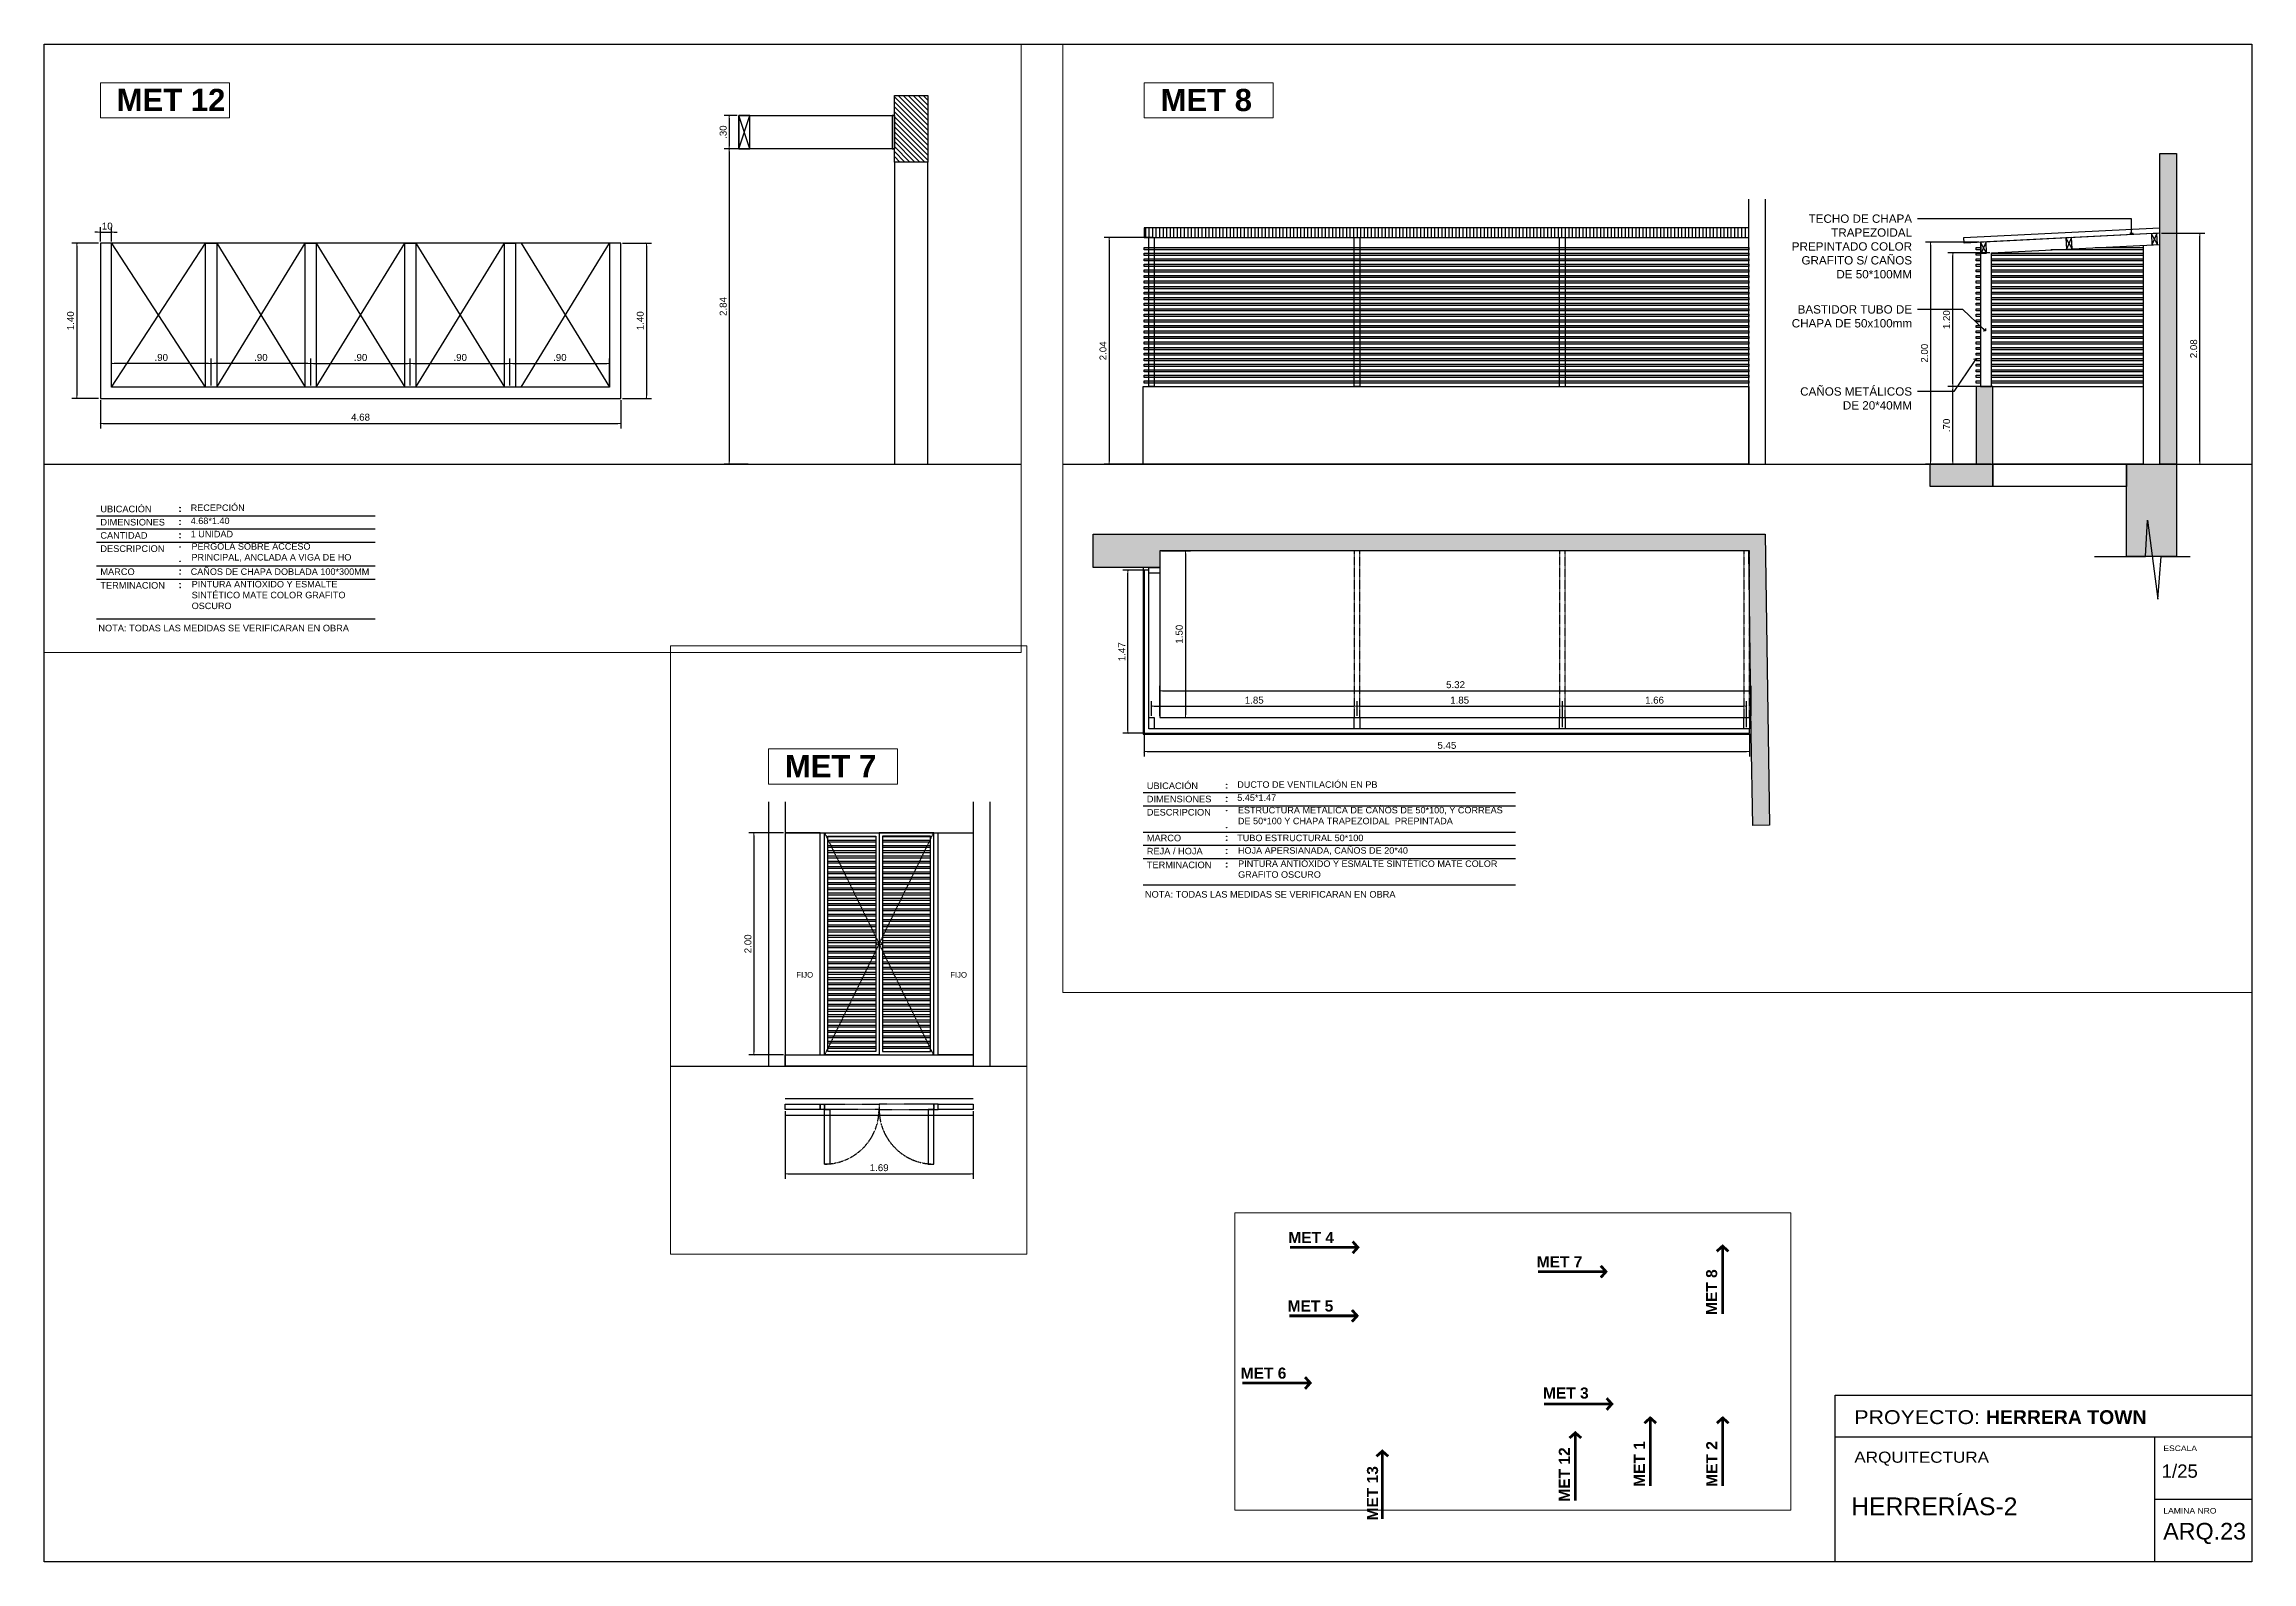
# Paper-space layout 'ARQ.23-HERR-4' of a CAD drawing. Extents: x 22 to 817, y 20 to 567.
# The model-space entities are those that its viewports show. They can reach past a viewport. Long polylines and large blocks are cut down to what shows.
import ezdxf
from ezdxf import colors
from ezdxf.entities.mleader import LeaderData, LeaderLine
from ezdxf.enums import TextEntityAlignment as Align
from ezdxf.math import Vec2, Vec3

# ---------------------------------------------------------------- set-up
doc = ezdxf.new("R2010")
doc.units = 0
doc.linetypes.add('HIDDEN2', pattern=[0.1875, 0.125, -0.0625])
for name, color, linetype in [('0.1', 1, 'Continuous'), ('01', 1, 'Continuous'), ('A-Pisos', 251, 'Continuous'), ('NRO.ROTULO', 1, 'Continuous'), ('ROT-TXT', 2, 'Continuous'), ('Texto Detalles Aberturas', 3, 'Continuous')]:
    doc.layers.add(name, color=color, linetype=linetype)
doc.layers.add('A-Aberturas', color=2, linetype='Continuous', lineweight=18)
doc.layers.add('A-Cotas', color=1, linetype='Continuous', lineweight=5)
doc.styles.add('1-50', font='arial.ttf', dxfattribs={"width": 1.1, "height": 0.075})
doc.styles.add('ARIAL', font='arial.ttf')
doc.styles.add('ROMANS', font='arial.ttf')
doc.styles.add('SANSSERIFBOLD', font='sasb____.pfb')
doc.styles.get("Standard").update_dxf_attribs({"font": 'arial.ttf'})
doc.dimstyles.new('ST-COTA-25', dxfattribs={"dimscale": 0.25, "dimtxt": 0.18, "dimasz": 0.1, "dimexe": 0.18, "dimexo": 0.0625, "dimgap": 0.09, "dimtad": 1, "dimzin": 4, "dimdsep": 46, "dimtxsty": 'ARIAL', "dimblk1": 'COTA_N', "dimblk2": 'COTA_N', "dimsah": 1, "dimcen": 0.09, "dimclrd": 8, "dimclre": 8, "dimclrt": 140, "dimadec": 0, "dimazin": 0, "dimtfac": 1, "dimtix": 1, "dimtmove": 0, "dimatfit": 3, "dimldrblk": 'COTA_N', "dimfxl": 0.18, "dimtolj": 1, "dimtzin": 0, "dimarcsym": 0})

psp = doc.layouts.new('ARQ.23-HERR-4')

# ---------------------------------------------------------------- texts
at = {"layer": 'A-Aberturas', "style": 'SANSSERIFBOLD'}
for s, p in [('MET 4', (469.59, 135.04)), ('MET 7', (559.02, 126.29)), ('MET 5', (469.34, 110.39)), ('MET 6', (452.45, 86.21)), ('MET 3', (561.28, 79.04))]:
    psp.add_text(s, height=4, dxfattribs=at).set_placement(p)
for s, p in [('MET 8', (624, 109.14)), ('MET 12', (570.98, 41.91)), ('MET 1', (597.96, 47.26)), ('MET 2', (624.05, 47.26)), ('MET 13', (501.9, 35.15))]:
    psp.add_text(s, height=4, rotation=90, dxfattribs=at).set_placement(p)

msp = doc.modelspace()

# ---------------------------------------------------------------- texts
at = {"layer": 'A-Aberturas', "style": 'SANSSERIFBOLD'}
for s, p in [('MET 8', (574.225, -75.529)), ('MET 12', (607.04, -75.529)), ('MET 7', (569.467, -76.109))]:
    msp.add_text(s, height=0.2, dxfattribs=at).set_placement(p)
at = {"layer": 'ROT-TXT', "style": 'ROMANS'}
for s, height, p in [('UBICACIÓN', 0.0594, (606.893, -79.112)), ('DIMENSIONES', 0.05943, (606.893, -79.231)), ('CANTIDAD', 0.0594, (606.893, -79.35)), ('DESCRIPCION', 0.05943, (606.893, -79.469)), ('MARCO', 0.0594, (606.893, -79.677)), ('TERMINACION', 0.05943, (606.893, -79.8)), ('UBICACIÓN', 0.0594, (574.101, -81.604)), ('DIMENSIONES', 0.05943, (574.101, -81.723)), ('DESCRIPCION', 0.05943, (574.101, -81.842)), ('MARCO', 0.0594, (574.101, -82.074)), ('REJA / HOJA', 0.05943, (574.101, -82.192)), ('TERMINACION', 0.05943, (574.101, -82.316))]:
    msp.add_text(s, height=height, dxfattribs=at).set_placement(p, align=Align.MIDDLE_LEFT)
for s, height, p in [('RECEPCIÓN', 0.0585, (607.706, -79.13)), ('4.68*1.40', 0.0585, (607.706, -79.248)), ('1 UNIDAD', 0.0585, (607.706, -79.367)), ('NOTA: TODAS LAS MEDIDAS SE VERIFICARAN EN OBRA', 0.05943, (606.875, -80.214)), ('DUCTO DE VENTILACIÓN EN PB', 0.0585, (574.915, -81.622)), ('5.45*1.47', 0.0585, (574.915, -81.74)), ('NOTA: TODAS LAS MEDIDAS SE VERIFICARAN EN OBRA', 0.05943, (574.084, -82.611))]:
    msp.add_text(s, height=height, dxfattribs=at).set_placement(p)
at = {"layer": 'ROT-TXT', "char_height": 0.0585, "attachment_point": 1, "style": 'ROMANS'}
for s, insert, width in [('PERGOLA SOBRE ACCESO PRINCIPAL, ANCLADA A VIGA DE HO', (607.713, -79.42), 1.49804), ('\\pxsm1;CAÑOS DE CHAPA DOBLADA 100*300MM', (607.706, -79.647), 1.78678), ('PINTURA ANTIÓXIDO Y ESMALTE SINTÉTICO MATE COLOR GRAFITO OSCURO', (607.715, -79.76), 1.65325), ('ESTRUCTURA METÁLICA DE CAÑOS DE 50*100, Y CORREAS DE 50*100 Y CHAPA TRAPEZOIDAL  PREPINTADA', (574.921, -81.794), 2.40202), ('\\pxsm1;TUBO ESTRUCTURAL 50*100', (574.915, -82.044), 2.3868), ('HOJA APERSIANADA, CAÑOS DE 20*40', (574.921, -82.157), 2.49896), ('PINTURA ANTIÓXIDO Y ESMALTE SINTÉTICO MATE COLOR GRAFITO OSCURO', (574.923, -82.276), 2.49873)]:
    msp.add_mtext(s, dxfattribs=dict(at, insert=insert, width=width))
at = {"layer": 'Texto Detalles Aberturas', "color": 3, "style": 'ROMANS'}
for p in [(569.646, -77.888), (571.031, -77.888)]:
    msp.add_text('FIJO', height=0.05, dxfattribs=at).set_placement(p, align=Align.MIDDLE_CENTER)

# ---------------------------------------------------------------- blocks, each defined once
blk = doc.blocks.new('rótulo')
for p, q in [((-35, 45), (-35, 0)), ((0, 22.5), (-35, 22.5))]:
    blk.add_line(p, q)
for points in [[(0, 0), (-794.85, 0), (-794.85, 546.62), (0, 546.62)], [(0, 0), (-150, 0), (-150, 60), (0, 60)]]:
    blk.add_lwpolyline(points, close=True)
blk.add_lwpolyline([(-150, 45), (0, 45)])
at = {"layer": '0.1'}
blk.add_line((0, 45), (0, 0), dxfattribs=at)
at = {"attachment_point": 1, "style": '1-50'}
for s, width, gutter_width, heights, insert, char_height in [('PROYECTO: {\\fArial|b1|i0|c0|p34;HERRERA TOWN}', 176.8359, 1.12, [0], (-143.11, 54.63), 5), ('ARQUITECTURA', 55.379, 1.93, [6.85], (-143.1, 39.7), 4), ('ESCALA', 32.3125, 1.12, [3.99], (-31.86, 41.91), 2), ('LAMINA NRO', 32.3125, 1.12, [3.99], (-31.86, 19.41), 2)]:
    blk.add_mtext_dynamic_manual_height_columns(s, width=width, gutter_width=gutter_width, heights=heights, dxfattribs=dict(at, insert=insert, char_height=char_height))
blk = doc.blocks.new('A$C3C1573BB')
at = {"style": 'ROMANS'}
for tag, p in [('ESCALA', (-15.56, -25.32)), ('TITULO', (-70.23, -37.14)), ('NRO', (-20.74, -36.81))]:
    blk.add_attdef(tag, p, '', height=1.5, dxfattribs=at)
blk = doc.blocks.new('COTA_N')
for p, q in [((-1, 0), (0, 0)), ((0, 0.5), (0, -0.5))]:
    blk.add_line(p, q)
at = {"color": 3, "const_width": 0.065}
blk.add_lwpolyline([(0.14, 0.14), (0.28, 0.28), (0, 0), (-0.14, -0.14), (-0.28, -0.28)], dxfattribs=at)
blk = doc.blocks.new('*D182')
at = {"layer": 'A-Cotas', "color": 8, "lineweight": -2, "transparency": 16777216}
for p, q in [((574.152, -76.667), (573.716, -76.667)), ((573.761, -76.692), (573.761, -78.684)), ((574.152, -78.709), (573.716, -78.709))]:
    blk.add_line(p, q, dxfattribs=at)
at = {"layer": 'Defpoints', "color": 0, "transparency": 16777216}
for p in [(574.168, -76.667), (573.761, -78.709), (574.168, -78.709)]:
    blk.add_point(p, dxfattribs=at)
at = {"layer": 'A-Cotas', "color": 8, "lineweight": -2, "transparency": 16777216, "xscale": 0.025, "yscale": 0.025, "zscale": 0.025}
for p, rotation in [((573.761, -76.667), 90), ((573.761, -78.709), 270)]:
    blk.add_blockref('COTA_N', p, dxfattribs=dict(at, rotation=rotation))
at = {"layer": 'A-Cotas', "transparency": 16777216, "insert": (573.707, -77.688), "char_height": 0.0625, "attachment_point": 5, "rotation": 90, "style": 'ARIAL'}
blk.add_mtext('\\A1;2.04', dxfattribs=at)
blk = doc.blocks.new('*D235')
at = {"layer": 'A-Cotas', "color": 8, "lineweight": -2, "transparency": 16777216}
for p, q in [((569.469, -79.117), (569.469, -79.724)), ((571.162, -79.117), (571.162, -79.724)), ((569.494, -79.679), (571.137, -79.679))]:
    blk.add_line(p, q, dxfattribs=at)
at = {"layer": 'Defpoints', "color": 0, "transparency": 16777216}
for p in [(569.469, -79.101), (571.162, -79.101), (571.162, -79.679)]:
    blk.add_point(p, dxfattribs=at)
at = {"layer": 'A-Cotas', "color": 8, "lineweight": -2, "transparency": 16777216, "xscale": 0.025, "yscale": 0.025, "zscale": 0.025, "rotation": 180}
blk.add_blockref('COTA_N', (569.469, -79.679), dxfattribs=at)
at = {"layer": 'A-Cotas', "color": 8, "lineweight": -2, "transparency": 16777216, "xscale": 0.025, "yscale": 0.025, "zscale": 0.025}
blk.add_blockref('COTA_N', (571.162, -79.679), dxfattribs=at)
at = {"layer": 'A-Cotas', "transparency": 16777216, "insert": (570.316, -79.625), "char_height": 0.0625, "attachment_point": 5, "style": 'ARIAL'}
blk.add_mtext('\\A1;1.69', dxfattribs=at)
blk = doc.blocks.new('*D236')
at = {"layer": 'A-Cotas', "color": 8, "lineweight": -2, "transparency": 16777216}
for p, q in [((569.454, -76.609), (569.144, -76.609)), ((569.189, -76.634), (569.189, -78.584)), ((569.454, -78.609), (569.144, -78.609))]:
    blk.add_line(p, q, dxfattribs=at)
at = {"layer": 'Defpoints', "color": 0, "transparency": 16777216}
for p in [(569.469, -76.609), (569.189, -78.609), (569.469, -78.609)]:
    blk.add_point(p, dxfattribs=at)
at = {"layer": 'A-Cotas', "color": 8, "lineweight": -2, "transparency": 16777216, "xscale": 0.025, "yscale": 0.025, "zscale": 0.025}
for p, rotation in [((569.189, -76.609), 90), ((569.189, -78.609), 270)]:
    blk.add_blockref('COTA_N', p, dxfattribs=dict(at, rotation=rotation))
at = {"layer": 'A-Cotas', "transparency": 16777216, "insert": (569.135, -77.609), "char_height": 0.0625, "attachment_point": 5, "rotation": 90, "style": 'ARIAL'}
blk.add_mtext('\\A1;2.00', dxfattribs=at)
blk = doc.blocks.new('_Open90')
at = {"color": 0, "linetype": 'ByBlock', "lineweight": -2}
for p, q in [((0, 0), (-1, 0)), ((-0.5, 0.5), (0, 0)), ((0, 0), (-0.5, -0.5))]:
    blk.add_line(p, q, dxfattribs=at)
blk = doc.blocks.new('*D237')
at = {"layer": 'A-Cotas', "color": 8, "lineweight": -2, "transparency": 16777216}
for p, q in [((581.7, -78.009), (581.31, -78.009)), ((581.355, -78.684), (581.355, -78.034)), ((581.7, -78.709), (581.31, -78.709))]:
    blk.add_line(p, q, dxfattribs=at)
at = {"layer": 'Defpoints', "color": 0, "transparency": 16777216}
for p in [(581.355, -78.009), (581.715, -78.009), (581.715, -78.709)]:
    blk.add_point(p, dxfattribs=at)
at = {"layer": 'A-Cotas', "color": 8, "lineweight": -2, "transparency": 16777216, "xscale": 0.025, "yscale": 0.025, "zscale": 0.025}
for p, rotation in [((581.355, -78.009), 90), ((581.355, -78.709), 270)]:
    blk.add_blockref('COTA_N', p, dxfattribs=dict(at, rotation=rotation))
at = {"layer": 'A-Cotas', "transparency": 16777216, "insert": (581.3, -78.359), "char_height": 0.0625, "attachment_point": 5, "rotation": 90, "style": 'ARIAL'}
blk.add_mtext('\\A1;.70', dxfattribs=at)
blk = doc.blocks.new('*D238')
at = {"layer": 'A-Cotas', "color": 8, "lineweight": -2, "transparency": 16777216}
for p, q in [((581.69, -76.805), (581.31, -76.805)), ((581.355, -77.984), (581.355, -76.83)), ((581.69, -78.009), (581.31, -78.009))]:
    blk.add_line(p, q, dxfattribs=at)
at = {"layer": 'Defpoints', "color": 0, "transparency": 16777216}
for p in [(581.355, -76.805), (581.705, -76.805), (581.705, -78.009)]:
    blk.add_point(p, dxfattribs=at)
at = {"layer": 'A-Cotas', "color": 8, "lineweight": -2, "transparency": 16777216, "xscale": 0.025, "yscale": 0.025, "zscale": 0.025}
for p, rotation in [((581.355, -76.805), 90), ((581.355, -78.009), 270)]:
    blk.add_blockref('COTA_N', p, dxfattribs=dict(at, rotation=rotation))
at = {"layer": 'A-Cotas', "transparency": 16777216, "insert": (581.3, -77.407), "char_height": 0.0625, "attachment_point": 5, "rotation": 90, "style": 'ARIAL'}
blk.add_mtext('\\A1;1.20', dxfattribs=at)
blk = doc.blocks.new('*D239')
at = {"layer": 'A-Cotas', "color": 8, "lineweight": -2, "transparency": 16777216}
for p, q in [((581.59, -76.709), (581.11, -76.709)), ((581.155, -76.734), (581.155, -78.684)), ((581.55, -78.709), (581.11, -78.709))]:
    blk.add_line(p, q, dxfattribs=at)
at = {"layer": 'Defpoints', "color": 0, "transparency": 16777216}
for p in [(581.605, -76.709), (581.155, -78.709), (581.565, -78.709)]:
    blk.add_point(p, dxfattribs=at)
at = {"layer": 'A-Cotas', "color": 8, "lineweight": -2, "transparency": 16777216, "xscale": 0.025, "yscale": 0.025, "zscale": 0.025}
for p, rotation in [((581.155, -76.709), 90), ((581.155, -78.709), 270)]:
    blk.add_blockref('COTA_N', p, dxfattribs=dict(at, rotation=rotation))
at = {"layer": 'A-Cotas', "transparency": 16777216, "insert": (581.101, -77.709), "char_height": 0.0625, "attachment_point": 5, "rotation": 90, "style": 'ARIAL'}
blk.add_mtext('\\A1;2.00', dxfattribs=at)
blk = doc.blocks.new('*D240')
at = {"layer": 'A-Cotas', "color": 8, "lineweight": -2, "transparency": 16777216}
for p, q in [((583.233, -76.629), (583.623, -76.629)), ((583.578, -78.684), (583.578, -76.654)), ((583.233, -78.709), (583.623, -78.709))]:
    blk.add_line(p, q, dxfattribs=at)
at = {"layer": 'Defpoints', "color": 0, "transparency": 16777216}
for p in [(583.218, -76.629), (583.578, -76.629), (583.218, -78.709)]:
    blk.add_point(p, dxfattribs=at)
at = {"layer": 'A-Cotas', "color": 8, "lineweight": -2, "transparency": 16777216, "xscale": 0.025, "yscale": 0.025, "zscale": 0.025}
for p, rotation in [((583.578, -76.629), 90), ((583.578, -78.709), 270)]:
    blk.add_blockref('COTA_N', p, dxfattribs=dict(at, rotation=rotation))
at = {"layer": 'A-Cotas', "transparency": 16777216, "insert": (583.524, -77.669), "char_height": 0.0625, "attachment_point": 5, "rotation": 90, "style": 'ARIAL'}
blk.add_mtext('\\A1;2.08', dxfattribs=at)
blk = doc.blocks.new('*D241')
at = {"layer": 'A-Cotas', "color": 8, "lineweight": -2, "transparency": 16777216}
for p, q in [((574.078, -81.146), (574.078, -81.339)), ((579.525, -81.146), (579.525, -81.339)), ((574.103, -81.294), (579.5, -81.294))]:
    blk.add_line(p, q, dxfattribs=at)
at = {"layer": 'Defpoints', "color": 0, "transparency": 16777216}
for p in [(574.078, -81.13), (579.525, -81.13), (579.525, -81.294)]:
    blk.add_point(p, dxfattribs=at)
at = {"layer": 'A-Cotas', "color": 8, "lineweight": -2, "transparency": 16777216, "xscale": 0.025, "yscale": 0.025, "zscale": 0.025, "rotation": 180}
blk.add_blockref('COTA_N', (574.078, -81.294), dxfattribs=at)
at = {"layer": 'A-Cotas', "color": 8, "lineweight": -2, "transparency": 16777216, "xscale": 0.025, "yscale": 0.025, "zscale": 0.025}
blk.add_blockref('COTA_N', (579.525, -81.294), dxfattribs=at)
at = {"layer": 'A-Cotas', "transparency": 16777216, "insert": (576.802, -81.24), "char_height": 0.0625, "attachment_point": 5, "style": 'ARIAL'}
blk.add_mtext('\\A1;5.45', dxfattribs=at)
blk = doc.blocks.new('*D242')
at = {"layer": 'A-Cotas', "color": 8, "lineweight": -2, "transparency": 16777216}
for p, q in [((574.063, -79.663), (573.885, -79.663)), ((573.93, -81.105), (573.93, -79.688)), ((574.063, -81.13), (573.885, -81.13))]:
    blk.add_line(p, q, dxfattribs=at)
at = {"layer": 'Defpoints', "color": 0, "transparency": 16777216}
for p in [(573.93, -79.663), (574.078, -79.663), (574.078, -81.13)]:
    blk.add_point(p, dxfattribs=at)
at = {"layer": 'A-Cotas', "color": 8, "lineweight": -2, "transparency": 16777216, "xscale": 0.025, "yscale": 0.025, "zscale": 0.025}
for p, rotation in [((573.93, -79.663), 90), ((573.93, -81.13), 270)]:
    blk.add_blockref('COTA_N', p, dxfattribs=dict(at, rotation=rotation))
at = {"layer": 'A-Cotas', "transparency": 16777216, "insert": (573.876, -80.397), "char_height": 0.0625, "attachment_point": 5, "rotation": 90, "style": 'ARIAL'}
blk.add_mtext('\\A1;1.47', dxfattribs=at)
blk = doc.blocks.new('*D243')
at = {"layer": 'A-Cotas', "color": 8, "lineweight": -2, "transparency": 16777216}
for p, q in [((574.234, -79.488), (574.493, -79.488)), ((574.448, -79.513), (574.448, -80.965)), ((574.234, -80.99), (574.493, -80.99))]:
    blk.add_line(p, q, dxfattribs=at)
at = {"layer": 'Defpoints', "color": 0, "transparency": 16777216}
for p in [(574.218, -79.488), (574.218, -80.99), (574.448, -80.99)]:
    blk.add_point(p, dxfattribs=at)
at = {"layer": 'A-Cotas', "color": 8, "lineweight": -2, "transparency": 16777216, "xscale": 0.025, "yscale": 0.025, "zscale": 0.025}
for p, rotation in [((574.448, -79.488), 90), ((574.448, -80.99), 270)]:
    blk.add_blockref('COTA_N', p, dxfattribs=dict(at, rotation=rotation))
at = {"layer": 'A-Cotas', "transparency": 16777216, "insert": (574.393, -80.239), "char_height": 0.0625, "attachment_point": 5, "rotation": 90, "style": 'ARIAL'}
blk.add_mtext('\\A1;1.50', dxfattribs=at)
blk = doc.blocks.new('*D244')
at = {"layer": 'A-Cotas', "color": 8, "lineweight": -2, "transparency": 16777216}
for p, q in [((574.218, -80.975), (574.218, -80.704)), ((574.243, -80.749), (579.517, -80.749)), ((579.542, -80.975), (579.542, -80.704))]:
    blk.add_line(p, q, dxfattribs=at)
at = {"layer": 'Defpoints', "color": 0, "transparency": 16777216}
for p in [(579.542, -80.749), (574.218, -80.99), (579.542, -80.99)]:
    blk.add_point(p, dxfattribs=at)
at = {"layer": 'A-Cotas', "color": 8, "lineweight": -2, "transparency": 16777216, "xscale": 0.025, "yscale": 0.025, "zscale": 0.025, "rotation": 180}
blk.add_blockref('COTA_N', (574.218, -80.749), dxfattribs=at)
at = {"layer": 'A-Cotas', "color": 8, "lineweight": -2, "transparency": 16777216, "xscale": 0.025, "yscale": 0.025, "zscale": 0.025}
blk.add_blockref('COTA_N', (579.542, -80.749), dxfattribs=at)
at = {"layer": 'A-Cotas', "transparency": 16777216, "insert": (576.88, -80.694), "char_height": 0.0625, "attachment_point": 5, "style": 'ARIAL'}
blk.add_mtext('\\A1;5.32', dxfattribs=at)
blk = doc.blocks.new('*D245')
at = {"layer": 'A-Cotas', "color": 8, "lineweight": -2, "transparency": 16777216}
for p, q in [((574.143, -80.975), (574.143, -80.843)), ((575.993, -80.975), (575.993, -80.843)), ((574.168, -80.888), (575.968, -80.888))]:
    blk.add_line(p, q, dxfattribs=at)
at = {"layer": 'Defpoints', "color": 0, "transparency": 16777216}
for p in [(574.143, -80.99), (575.993, -80.888), (575.993, -80.99)]:
    blk.add_point(p, dxfattribs=at)
at = {"layer": 'A-Cotas', "color": 8, "lineweight": -2, "transparency": 16777216, "xscale": 0.025, "yscale": 0.025, "zscale": 0.025, "rotation": 180}
blk.add_blockref('COTA_N', (574.143, -80.888), dxfattribs=at)
at = {"layer": 'A-Cotas', "color": 8, "lineweight": -2, "transparency": 16777216, "xscale": 0.025, "yscale": 0.025, "zscale": 0.025}
blk.add_blockref('COTA_N', (575.993, -80.888), dxfattribs=at)
at = {"layer": 'A-Cotas', "transparency": 16777216, "insert": (575.068, -80.833), "char_height": 0.0625, "attachment_point": 5, "style": 'ARIAL'}
blk.add_mtext('\\A1;1.85', dxfattribs=at)
blk = doc.blocks.new('*D246')
at = {"layer": 'A-Cotas', "color": 8, "lineweight": -2, "transparency": 16777216}
for p, q in [((575.993, -80.975), (575.993, -80.843)), ((577.842, -81.075), (577.842, -80.843)), ((576.018, -80.888), (577.817, -80.888))]:
    blk.add_line(p, q, dxfattribs=at)
at = {"layer": 'Defpoints', "color": 0, "transparency": 16777216}
for p in [(575.993, -80.99), (577.842, -80.888), (577.842, -81.09)]:
    blk.add_point(p, dxfattribs=at)
at = {"layer": 'A-Cotas', "color": 8, "lineweight": -2, "transparency": 16777216, "xscale": 0.025, "yscale": 0.025, "zscale": 0.025, "rotation": 180}
blk.add_blockref('COTA_N', (575.993, -80.888), dxfattribs=at)
at = {"layer": 'A-Cotas', "color": 8, "lineweight": -2, "transparency": 16777216, "xscale": 0.025, "yscale": 0.025, "zscale": 0.025}
blk.add_blockref('COTA_N', (577.842, -80.888), dxfattribs=at)
at = {"layer": 'A-Cotas', "transparency": 16777216, "insert": (576.917, -80.833), "char_height": 0.0625, "attachment_point": 5, "style": 'ARIAL'}
blk.add_mtext('\\A1;1.85', dxfattribs=at)
blk = doc.blocks.new('*D247')
at = {"layer": 'A-Cotas', "color": 8, "lineweight": -2, "transparency": 16777216}
for p, q in [((577.842, -81.075), (577.842, -80.843)), ((579.5, -81.075), (579.5, -80.843)), ((577.867, -80.888), (579.475, -80.888))]:
    blk.add_line(p, q, dxfattribs=at)
at = {"layer": 'Defpoints', "color": 0, "transparency": 16777216}
for p in [(579.5, -80.888), (577.842, -81.09), (579.5, -81.09)]:
    blk.add_point(p, dxfattribs=at)
at = {"layer": 'A-Cotas', "color": 8, "lineweight": -2, "transparency": 16777216, "xscale": 0.025, "yscale": 0.025, "zscale": 0.025, "rotation": 180}
blk.add_blockref('COTA_N', (577.842, -80.888), dxfattribs=at)
at = {"layer": 'A-Cotas', "color": 8, "lineweight": -2, "transparency": 16777216, "xscale": 0.025, "yscale": 0.025, "zscale": 0.025}
blk.add_blockref('COTA_N', (579.5, -80.888), dxfattribs=at)
at = {"layer": 'A-Cotas', "transparency": 16777216, "insert": (578.671, -80.833), "char_height": 0.0625, "attachment_point": 5, "style": 'ARIAL'}
blk.add_mtext('\\A1;1.66', dxfattribs=at)
blk = doc.blocks.new('*D271')
at = {"layer": 'A-Cotas', "color": 8, "lineweight": -2, "transparency": 16777216}
for p, q in [((606.877, -76.718), (606.635, -76.718)), ((606.68, -76.743), (606.68, -78.091)), ((606.877, -78.116), (606.635, -78.116))]:
    blk.add_line(p, q, dxfattribs=at)
at = {"layer": 'Defpoints', "color": 0, "transparency": 16777216}
for p in [(606.893, -76.718), (606.68, -78.116), (606.893, -78.116)]:
    blk.add_point(p, dxfattribs=at)
at = {"layer": 'A-Cotas', "color": 8, "lineweight": -2, "transparency": 16777216, "xscale": 0.025, "yscale": 0.025, "zscale": 0.025}
for p, rotation in [((606.68, -76.718), 90), ((606.68, -78.116), 270)]:
    blk.add_blockref('COTA_N', p, dxfattribs=dict(at, rotation=rotation))
at = {"layer": 'A-Cotas', "transparency": 16777216, "insert": (606.625, -77.417), "char_height": 0.0625, "attachment_point": 5, "rotation": 90, "style": 'ARIAL'}
blk.add_mtext('\\A1;1.40', dxfattribs=at)
blk = doc.blocks.new('*D272')
at = {"layer": 'A-Cotas', "color": 8, "lineweight": -2, "transparency": 16777216}
for p, q in [((606.893, -78.132), (606.893, -78.386)), ((611.577, -78.132), (611.577, -78.386)), ((606.918, -78.341), (611.552, -78.341))]:
    blk.add_line(p, q, dxfattribs=at)
at = {"layer": 'Defpoints', "color": 0, "transparency": 16777216}
for p in [(606.893, -78.116), (611.577, -78.116), (611.577, -78.341)]:
    blk.add_point(p, dxfattribs=at)
at = {"layer": 'A-Cotas', "color": 8, "lineweight": -2, "transparency": 16777216, "xscale": 0.025, "yscale": 0.025, "zscale": 0.025, "rotation": 180}
blk.add_blockref('COTA_N', (606.893, -78.341), dxfattribs=at)
at = {"layer": 'A-Cotas', "color": 8, "lineweight": -2, "transparency": 16777216, "xscale": 0.025, "yscale": 0.025, "zscale": 0.025}
blk.add_blockref('COTA_N', (611.577, -78.341), dxfattribs=at)
at = {"layer": 'A-Cotas', "transparency": 16777216, "insert": (609.235, -78.286), "char_height": 0.0625, "attachment_point": 5, "style": 'ARIAL'}
blk.add_mtext('\\A1;4.68', dxfattribs=at)
blk = doc.blocks.new('*D273')
at = {"layer": 'A-Cotas', "color": 8, "lineweight": -2, "transparency": 16777216}
for p, q in [((606.993, -78), (606.993, -77.757)), ((607.865, -77.802), (607.018, -77.802)), ((607.89, -78), (607.89, -77.757))]:
    blk.add_line(p, q, dxfattribs=at)
at = {"layer": 'Defpoints', "color": 0, "transparency": 16777216}
for p in [(606.993, -77.802), (606.993, -78.016), (607.89, -78.016)]:
    blk.add_point(p, dxfattribs=at)
at = {"layer": 'A-Cotas', "color": 8, "lineweight": -2, "transparency": 16777216, "xscale": 0.025, "yscale": 0.025, "zscale": 0.025, "rotation": 180}
blk.add_blockref('COTA_N', (606.993, -77.802), dxfattribs=at)
at = {"layer": 'A-Cotas', "color": 8, "lineweight": -2, "transparency": 16777216, "xscale": 0.025, "yscale": 0.025, "zscale": 0.025}
blk.add_blockref('COTA_N', (607.89, -77.802), dxfattribs=at)
at = {"layer": 'A-Cotas', "transparency": 16777216, "insert": (607.441, -77.748), "char_height": 0.0625, "attachment_point": 5, "style": 'ARIAL'}
blk.add_mtext('\\A1;.90', dxfattribs=at)
blk = doc.blocks.new('*D274')
at = {"layer": 'A-Cotas', "color": 8, "lineweight": -2, "transparency": 16777216}
for p, q in [((607.89, -78), (607.89, -77.757)), ((608.761, -77.802), (607.915, -77.802)), ((608.786, -78), (608.786, -77.757))]:
    blk.add_line(p, q, dxfattribs=at)
at = {"layer": 'Defpoints', "color": 0, "transparency": 16777216}
for p in [(607.89, -77.802), (607.89, -78.016), (608.786, -78.016)]:
    blk.add_point(p, dxfattribs=at)
at = {"layer": 'A-Cotas', "color": 8, "lineweight": -2, "transparency": 16777216, "xscale": 0.025, "yscale": 0.025, "zscale": 0.025, "rotation": 180}
blk.add_blockref('COTA_N', (607.89, -77.802), dxfattribs=at)
at = {"layer": 'A-Cotas', "color": 8, "lineweight": -2, "transparency": 16777216, "xscale": 0.025, "yscale": 0.025, "zscale": 0.025}
blk.add_blockref('COTA_N', (608.786, -77.802), dxfattribs=at)
at = {"layer": 'A-Cotas', "transparency": 16777216, "insert": (608.338, -77.748), "char_height": 0.0625, "attachment_point": 5, "style": 'ARIAL'}
blk.add_mtext('\\A1;.90', dxfattribs=at)
blk = doc.blocks.new('*D275')
at = {"layer": 'A-Cotas', "color": 8, "lineweight": -2, "transparency": 16777216}
for p, q in [((608.786, -78), (608.786, -77.757)), ((608.811, -77.802), (609.658, -77.802)), ((609.683, -78), (609.683, -77.757))]:
    blk.add_line(p, q, dxfattribs=at)
at = {"layer": 'Defpoints', "color": 0, "transparency": 16777216}
for p in [(609.683, -77.802), (608.786, -78.016), (609.683, -78.016)]:
    blk.add_point(p, dxfattribs=at)
at = {"layer": 'A-Cotas', "color": 8, "lineweight": -2, "transparency": 16777216, "xscale": 0.025, "yscale": 0.025, "zscale": 0.025, "rotation": 180}
blk.add_blockref('COTA_N', (608.786, -77.802), dxfattribs=at)
at = {"layer": 'A-Cotas', "color": 8, "lineweight": -2, "transparency": 16777216, "xscale": 0.025, "yscale": 0.025, "zscale": 0.025}
blk.add_blockref('COTA_N', (609.683, -77.802), dxfattribs=at)
at = {"layer": 'A-Cotas', "transparency": 16777216, "insert": (609.235, -77.748), "char_height": 0.0625, "attachment_point": 5, "style": 'ARIAL'}
blk.add_mtext('\\A1;.90', dxfattribs=at)
blk = doc.blocks.new('*D276')
at = {"layer": 'A-Cotas', "color": 8, "lineweight": -2, "transparency": 16777216}
for p, q in [((609.683, -78), (609.683, -77.757)), ((609.708, -77.802), (610.555, -77.802)), ((610.58, -78), (610.58, -77.757))]:
    blk.add_line(p, q, dxfattribs=at)
at = {"layer": 'Defpoints', "color": 0, "transparency": 16777216}
for p in [(610.58, -77.802), (609.683, -78.016), (610.58, -78.016)]:
    blk.add_point(p, dxfattribs=at)
at = {"layer": 'A-Cotas', "color": 8, "lineweight": -2, "transparency": 16777216, "xscale": 0.025, "yscale": 0.025, "zscale": 0.025, "rotation": 180}
blk.add_blockref('COTA_N', (609.683, -77.802), dxfattribs=at)
at = {"layer": 'A-Cotas', "color": 8, "lineweight": -2, "transparency": 16777216, "xscale": 0.025, "yscale": 0.025, "zscale": 0.025}
blk.add_blockref('COTA_N', (610.58, -77.802), dxfattribs=at)
at = {"layer": 'A-Cotas', "transparency": 16777216, "insert": (610.132, -77.748), "char_height": 0.0625, "attachment_point": 5, "style": 'ARIAL'}
blk.add_mtext('\\A1;.90', dxfattribs=at)
blk = doc.blocks.new('*D277')
at = {"layer": 'A-Cotas', "color": 8, "lineweight": -2, "transparency": 16777216}
for p, q in [((610.58, -78), (610.58, -77.757)), ((610.605, -77.802), (611.452, -77.802)), ((611.477, -78), (611.477, -77.757))]:
    blk.add_line(p, q, dxfattribs=at)
at = {"layer": 'Defpoints', "color": 0, "transparency": 16777216}
for p in [(611.477, -77.802), (610.58, -78.016), (611.477, -78.016)]:
    blk.add_point(p, dxfattribs=at)
at = {"layer": 'A-Cotas', "color": 8, "lineweight": -2, "transparency": 16777216, "xscale": 0.025, "yscale": 0.025, "zscale": 0.025, "rotation": 180}
blk.add_blockref('COTA_N', (610.58, -77.802), dxfattribs=at)
at = {"layer": 'A-Cotas', "color": 8, "lineweight": -2, "transparency": 16777216, "xscale": 0.025, "yscale": 0.025, "zscale": 0.025}
blk.add_blockref('COTA_N', (611.477, -77.802), dxfattribs=at)
at = {"layer": 'A-Cotas', "transparency": 16777216, "insert": (611.029, -77.748), "char_height": 0.0625, "attachment_point": 5, "style": 'ARIAL'}
blk.add_mtext('\\A1;.90', dxfattribs=at)
blk = doc.blocks.new('*D278')
at = {"layer": 'A-Cotas', "color": 8, "lineweight": -2, "transparency": 16777216}
for p, q in [((606.868, -76.619), (606.843, -76.619)), ((606.893, -76.703), (606.893, -76.574)), ((606.893, -76.619), (606.993, -76.619)), ((606.993, -76.703), (606.993, -76.574)), ((607.018, -76.619), (607.043, -76.619))]:
    blk.add_line(p, q, dxfattribs=at)
at = {"layer": 'Defpoints', "color": 0, "transparency": 16777216}
for p in [(606.993, -76.619), (606.893, -76.718), (606.993, -76.718)]:
    blk.add_point(p, dxfattribs=at)
at = {"layer": 'A-Cotas', "color": 8, "lineweight": -2, "transparency": 16777216, "xscale": 0.025, "yscale": 0.025, "zscale": 0.025}
blk.add_blockref('COTA_N', (606.893, -76.619), dxfattribs=at)
at = {"layer": 'A-Cotas', "color": 8, "lineweight": -2, "transparency": 16777216, "xscale": 0.025, "yscale": 0.025, "zscale": 0.025, "rotation": 180}
blk.add_blockref('COTA_N', (606.993, -76.619), dxfattribs=at)
at = {"layer": 'A-Cotas', "transparency": 16777216, "insert": (606.943, -76.565), "char_height": 0.0625, "attachment_point": 5, "style": 'ARIAL'}
blk.add_mtext('\\A1;.10', dxfattribs=at)
blk = doc.blocks.new('*D290')
at = {"layer": 'A-Cotas', "color": 8, "lineweight": -2, "transparency": 16777216}
for p, q in [((611.593, -76.718), (611.853, -76.718)), ((611.808, -76.743), (611.808, -78.091)), ((611.593, -78.116), (611.853, -78.116))]:
    blk.add_line(p, q, dxfattribs=at)
at = {"layer": 'Defpoints', "color": 0, "transparency": 16777216}
for p in [(611.577, -76.718), (611.577, -78.116), (611.808, -78.116)]:
    blk.add_point(p, dxfattribs=at)
at = {"layer": 'A-Cotas', "color": 8, "lineweight": -2, "transparency": 16777216, "xscale": 0.025, "yscale": 0.025, "zscale": 0.025}
for p, rotation in [((611.808, -76.718), 90), ((611.808, -78.116), 270)]:
    blk.add_blockref('COTA_N', p, dxfattribs=dict(at, rotation=rotation))
at = {"layer": 'A-Cotas', "transparency": 16777216, "insert": (611.753, -77.417), "char_height": 0.0625, "attachment_point": 5, "rotation": 90, "style": 'ARIAL'}
blk.add_mtext('\\A1;1.40', dxfattribs=at)
blk = doc.blocks.new('*D291')
at = {"layer": 'A-Cotas', "color": 8, "lineweight": -2, "transparency": 16777216}
for p, q in [((612.725, -75.869), (612.508, -75.869)), ((612.553, -75.894), (612.553, -78.684)), ((612.725, -78.709), (612.508, -78.709))]:
    blk.add_line(p, q, dxfattribs=at)
at = {"layer": 'Defpoints', "color": 0, "transparency": 16777216}
for p in [(612.74, -75.869), (612.553, -78.709), (612.74, -78.709)]:
    blk.add_point(p, dxfattribs=at)
at = {"layer": 'A-Cotas', "color": 8, "lineweight": -2, "transparency": 16777216, "xscale": 0.025, "yscale": 0.025, "zscale": 0.025}
for p, rotation in [((612.553, -75.869), 90), ((612.553, -78.709), 270)]:
    blk.add_blockref('COTA_N', p, dxfattribs=dict(at, rotation=rotation))
at = {"layer": 'A-Cotas', "transparency": 16777216, "insert": (612.499, -77.289), "char_height": 0.0625, "attachment_point": 5, "rotation": 90, "style": 'ARIAL'}
blk.add_mtext('\\A1;2.84', dxfattribs=at)
blk = doc.blocks.new('*D292')
at = {"layer": 'A-Cotas', "color": 8, "lineweight": -2, "transparency": 16777216}
for p, q in [((612.625, -75.569), (612.508, -75.569)), ((612.553, -75.594), (612.553, -75.844)), ((612.625, -75.869), (612.508, -75.869))]:
    blk.add_line(p, q, dxfattribs=at)
at = {"layer": 'Defpoints', "color": 0, "transparency": 16777216}
for p in [(612.64, -75.569), (612.553, -75.869), (612.64, -75.869)]:
    blk.add_point(p, dxfattribs=at)
at = {"layer": 'A-Cotas', "color": 8, "lineweight": -2, "transparency": 16777216, "xscale": 0.025, "yscale": 0.025, "zscale": 0.025}
for p, rotation in [((612.553, -75.569), 90), ((612.553, -75.869), 270)]:
    blk.add_blockref('COTA_N', p, dxfattribs=dict(at, rotation=rotation))
at = {"layer": 'A-Cotas', "transparency": 16777216, "insert": (612.499, -75.719), "char_height": 0.0625, "attachment_point": 5, "rotation": 90, "style": 'ARIAL'}
blk.add_mtext('\\A1;.30', dxfattribs=at)

# ---------------------------------------------------------------- dimensions: what is measured, and where the dimension line sits
at = {"layer": 'A-Cotas'}
for base, p1, p2, picture, middle in [((612.553, -75.869), (612.64, -75.569), (612.64, -75.869), '*D292', (612.499, -75.719)), ((612.553, -78.709), (612.74, -75.869), (612.74, -78.709), '*D291', (612.499, -77.289)), ((569.189, -78.609), (569.469, -76.609), (569.469, -78.609), '*D236', (569.135, -77.609)), ((573.761, -78.709), (574.168, -76.667), (574.168, -78.709), '*D182', (573.707, -77.688)), ((581.155, -78.709), (581.605, -76.709), (581.565, -78.709), '*D239', (581.101, -77.709)), ((583.578, -76.629), (583.218, -78.709), (583.218, -76.629), '*D240', (583.524, -77.669)), ((581.355, -76.805), (581.705, -78.009), (581.705, -76.805), '*D238', (581.3, -77.407)), ((606.68, -78.116), (606.893, -76.718), (606.893, -78.116), '*D271', (606.625, -77.417)), ((611.808, -78.116), (611.577, -76.718), (611.577, -78.116), '*D290', (611.753, -77.417)), ((581.355, -78.009), (581.715, -78.709), (581.715, -78.009), '*D237', (581.3, -78.359)), ((574.448, -80.99), (574.218, -79.488), (574.218, -80.99), '*D243', (574.393, -80.239)), ((573.93, -79.663), (574.078, -81.13), (574.078, -79.663), '*D242', (573.876, -80.397))]:
    dim = msp.add_linear_dim(base=base, p1=p1, p2=p2, angle=90, dimstyle='ST-COTA-25', override={"dimtxt": 0.25, "dimclrt": 256}, dxfattribs=at)
    dim.commit()
    dim.dimension.update_dxf_attribs({"geometry": picture, "text_midpoint": middle})
for base, p1, p2, override, picture, middle in [((606.993, -76.619), (606.893, -76.718), (606.993, -76.718), {"dimtxt": 0.25, "dimclrt": 256}, '*D278', (606.943, -76.565)), ((606.993, -77.802), (607.89, -78.016), (606.993, -78.016), {"dimtxt": 0.25, "dimclrt": 256}, '*D273', (607.441, -77.748)), ((607.89, -77.802), (608.786, -78.016), (607.89, -78.016), {"dimtxt": 0.25, "dimclrt": 256}, '*D274', (608.338, -77.748)), ((609.683, -77.802), (608.786, -78.016), (609.683, -78.016), {"dimtxt": 0.25, "dimclrt": 256}, '*D275', (609.235, -77.748)), ((610.58, -77.802), (609.683, -78.016), (610.58, -78.016), {"dimtxt": 0.25, "dimclrt": 256}, '*D276', (610.132, -77.748)), ((611.477, -77.802), (610.58, -78.016), (611.477, -78.016), {"dimtxt": 0.25, "dimclrt": 256}, '*D277', (611.029, -77.748)), ((611.577, -78.341), (606.893, -78.116), (611.577, -78.116), {"dimtxt": 0.25, "dimclrt": 256}, '*D272', (609.235, -78.286)), ((571.162, -79.679), (569.469, -79.101), (571.162, -79.101), {"dimtxt": 0.25, "dimclrt": 256}, '*D235', (570.316, -79.625)), ((579.542, -80.749), (574.218, -80.99), (579.542, -80.99), {"dimtxt": 0.25, "dimclrt": 256}, '*D244', (576.88, -80.694)), ((575.993, -80.888), (574.143, -80.99), (575.993, -80.99), {"dimtxt": 0.25, "dimclrt": 256}, '*D245', (575.068, -80.833)), ((577.842, -80.888), (575.993, -80.99), (577.842, -81.09), {"dimtxt": 0.25, "dimclrt": 256, "dimtmove": 1}, '*D246', (576.917, -80.833)), ((579.5, -80.888), (577.842, -81.09), (579.5, -81.09), {"dimtxt": 0.25, "dimclrt": 256, "dimtmove": 1}, '*D247', (578.671, -80.833)), ((579.525, -81.294), (574.078, -81.13), (579.525, -81.13), {"dimtxt": 0.25, "dimclrt": 256}, '*D241', (576.802, -81.24))]:
    dim = msp.add_linear_dim(base=base, p1=p1, p2=p2, dimstyle='ST-COTA-25', override=override, dxfattribs=at)
    dim.commit()
    dim.dimension.update_dxf_attribs({"geometry": picture, "text_midpoint": middle})

# ---------------------------------------------------------------- hatches: boundary and pattern name
at = {"transparency": 33554687}
h = msp.add_hatch(dxfattribs=at)
h.set_pattern_fill('ANSI31', color=1, scale=0.01, angle=90)
h.set_pattern_definition([(135, (504.69612, -688.42857), (-0.0224506403, -0.0224506403), [])])
h.paths.add_polyline_path([(614.04, -75.989), (614.04, -75.389), (614.34, -75.389), (614.34, -75.989)])
at = {"transparency": 33554531}
h = msp.add_hatch(color=253, dxfattribs=at)
h.dxf.hatch_style = 1
h.paths.add_polyline_path([(581.152, -78.709), (581.715, -78.709), (581.715, -78.909), (581.152, -78.909)])
h.paths.add_polyline_path([(581.715, -78.009), (581.565, -78.009), (581.565, -78.709), (581.715, -78.709)])
h.paths.add_polyline_path([(583.368, -79.539), (582.918, -79.539), (582.918, -78.709), (583.368, -78.709)])
h.paths.add_polyline_path([(583.368, -78.709), (583.218, -78.709), (583.218, -75.911), (583.368, -75.911)])
h = msp.add_hatch()
h.set_pattern_fill('ANSI32', color=1, scale=0.005, angle=135)
h.set_pattern_definition([(180, (-24.68206, 28.89399), (-3e-18, -0.047625), []), (180, (-24.697936, 28.909866), (-3e-18, -0.047625), [])])
h.paths.add_polyline_path([(570.286, -78.579), (569.854, -78.579), (569.854, -76.639), (570.286, -76.639)])
h.paths.add_polyline_path([(570.346, -78.579), (570.777, -78.579), (570.777, -76.639), (570.346, -76.639)])
h = msp.add_hatch()
h.set_pattern_fill('ANSI31', color=1, scale=0.01, angle=45)
h.set_pattern_definition([(90, (-24.68206, 28.89399), (-0.03175, 0), [])])
h.paths.add_polyline_path([(574.078, -76.579), (574.078, -76.667), (579.52, -76.667), (579.52, -76.579)])
h = msp.add_hatch(color=253)
h.dxf.hatch_style = 1
h.paths.add_polyline_path([(574.078, -76.758), (579.52, -76.758), (579.52, -76.778), (574.078, -76.778)])
h.paths.add_polyline_path([(574.078, -76.808), (579.52, -76.808), (579.52, -76.828), (574.078, -76.828)])
h.paths.add_polyline_path([(574.078, -76.858), (579.52, -76.858), (579.52, -76.878), (574.078, -76.878)])
h.paths.add_polyline_path([(574.078, -76.908), (579.52, -76.908), (579.52, -76.928), (574.078, -76.928)])
h.paths.add_polyline_path([(574.078, -77.008), (579.52, -77.008), (579.52, -77.028), (574.078, -77.028)])
h.paths.add_polyline_path([(574.078, -76.958), (579.52, -76.958), (579.52, -76.978), (574.078, -76.978)])
h.paths.add_polyline_path([(574.078, -77.058), (579.52, -77.058), (579.52, -77.078), (574.078, -77.078)])
h.paths.add_polyline_path([(574.078, -77.108), (579.52, -77.108), (579.52, -77.128), (574.078, -77.128)])
h.paths.add_polyline_path([(574.078, -77.158), (579.52, -77.158), (579.52, -77.178), (574.078, -77.178)])
h.paths.add_polyline_path([(574.078, -77.258), (579.52, -77.258), (579.52, -77.278), (574.078, -77.278)])
h.paths.add_polyline_path([(574.078, -77.208), (579.52, -77.208), (579.52, -77.228), (574.078, -77.228)])
h.paths.add_polyline_path([(574.078, -77.308), (579.52, -77.308), (579.52, -77.328), (574.078, -77.328)])
h.paths.add_polyline_path([(574.078, -77.358), (579.52, -77.358), (579.52, -77.378), (574.078, -77.378)])
h.paths.add_polyline_path([(574.078, -77.408), (579.52, -77.408), (579.52, -77.428), (574.078, -77.428)])
h.paths.add_polyline_path([(574.078, -77.508), (579.52, -77.508), (579.52, -77.528), (574.078, -77.528)])
h.paths.add_polyline_path([(574.078, -77.458), (579.52, -77.458), (579.52, -77.478), (574.078, -77.478)])
h.paths.add_polyline_path([(574.078, -77.558), (579.52, -77.558), (579.52, -77.578), (574.078, -77.578)])
h.paths.add_polyline_path([(574.078, -77.608), (579.52, -77.608), (579.52, -77.628), (574.078, -77.628)])
h.paths.add_polyline_path([(574.078, -77.658), (579.52, -77.658), (579.52, -77.678), (574.078, -77.678)])
h.paths.add_polyline_path([(574.078, -77.758), (579.52, -77.758), (579.52, -77.778), (574.078, -77.778)])
h.paths.add_polyline_path([(574.078, -77.708), (579.52, -77.708), (579.52, -77.728), (574.078, -77.728)])
h.paths.add_polyline_path([(574.078, -77.808), (579.52, -77.808), (579.52, -77.828), (574.078, -77.828)])
h.paths.add_polyline_path([(574.078, -77.858), (579.52, -77.858), (579.52, -77.878), (574.078, -77.878)])
h.paths.add_polyline_path([(574.078, -77.908), (579.52, -77.908), (579.52, -77.928), (574.078, -77.928)])
h.paths.add_polyline_path([(574.078, -77.958), (579.52, -77.958), (579.52, -77.978), (574.078, -77.978)])
h = msp.add_hatch(color=253)
h.dxf.hatch_style = 1
h.paths.add_polyline_path([(581.705, -76.808), (583.068, -76.808), (583.068, -76.828), (581.705, -76.828)])
h.paths.add_polyline_path([(581.705, -76.858), (583.068, -76.858), (583.068, -76.878), (581.705, -76.878)])
h.paths.add_polyline_path([(581.705, -76.908), (583.068, -76.908), (583.068, -76.928), (581.705, -76.928)])
h.paths.add_polyline_path([(581.705, -77.008), (583.068, -77.008), (583.068, -77.028), (581.705, -77.028)])
h.paths.add_polyline_path([(581.705, -76.958), (583.068, -76.958), (583.068, -76.978), (581.705, -76.978)])
h.paths.add_polyline_path([(581.705, -77.058), (583.068, -77.058), (583.068, -77.078), (581.705, -77.078)])
h.paths.add_polyline_path([(581.705, -77.108), (583.068, -77.108), (583.068, -77.128), (581.705, -77.128)])
h.paths.add_polyline_path([(581.705, -77.158), (583.068, -77.158), (583.068, -77.178), (581.705, -77.178)])
h.paths.add_polyline_path([(581.705, -77.258), (583.068, -77.258), (583.068, -77.278), (581.705, -77.278)])
h.paths.add_polyline_path([(581.705, -77.208), (583.068, -77.208), (583.068, -77.228), (581.705, -77.228)])
h.paths.add_polyline_path([(581.705, -77.308), (583.068, -77.308), (583.068, -77.328), (581.705, -77.328)])
h.paths.add_polyline_path([(581.705, -77.358), (583.068, -77.358), (583.068, -77.378), (581.705, -77.378)])
h.paths.add_polyline_path([(581.705, -77.408), (583.068, -77.408), (583.068, -77.428), (581.705, -77.428)])
h.paths.add_polyline_path([(581.705, -77.508), (583.068, -77.508), (583.068, -77.528), (581.705, -77.528)])
h.paths.add_polyline_path([(581.705, -77.458), (583.068, -77.458), (583.068, -77.478), (581.705, -77.478)])
h.paths.add_polyline_path([(581.705, -77.558), (583.068, -77.558), (583.068, -77.578), (581.705, -77.578)])
h.paths.add_polyline_path([(581.705, -77.608), (583.068, -77.608), (583.068, -77.628), (581.705, -77.628)])
h.paths.add_polyline_path([(581.705, -77.658), (583.068, -77.658), (583.068, -77.678), (581.705, -77.678)])
h.paths.add_polyline_path([(581.705, -77.758), (583.068, -77.758), (583.068, -77.778), (581.705, -77.778)])
h.paths.add_polyline_path([(581.705, -77.708), (583.068, -77.708), (583.068, -77.728), (581.705, -77.728)])
h.paths.add_polyline_path([(581.705, -77.808), (583.068, -77.808), (583.068, -77.828), (581.705, -77.828)])
h.paths.add_polyline_path([(581.705, -77.858), (583.068, -77.858), (583.068, -77.878), (581.705, -77.878)])
h.paths.add_polyline_path([(581.705, -77.908), (583.068, -77.908), (583.068, -77.928), (581.705, -77.928)])
h.paths.add_polyline_path([(581.705, -77.958), (583.068, -77.958), (583.068, -77.978), (581.705, -77.978)])
h = msp.add_hatch(color=253, dxfattribs=at)
h.dxf.hatch_style = 1
h.paths.add_polyline_path([(579.542, -81.14), (579.52, -79.488), (574.218, -79.488), (574.218, -79.638), (573.618, -79.638), (573.618, -79.338), (579.668, -79.338), (579.707, -81.958), (579.557, -81.96)])

# ---------------------------------------------------------------- linework, layer by layer
at = {"color": 4}
for points in [[(614.04, -75.989), (614.04, -75.389), (614.34, -75.389), (614.34, -75.989)], [(583.368, -78.709), (583.218, -78.709), (583.218, -75.911), (583.368, -75.911)], [(582.429, -76.768), (582.424, -76.668), (582.374, -76.671), (582.379, -76.771)], [(583.198, -76.73), (583.193, -76.63), (583.143, -76.633), (583.148, -76.732)], [(581.66, -76.807), (581.655, -76.707), (581.605, -76.709), (581.61, -76.809)], [(579.52, -78.709), (574.068, -78.709), (574.068, -78.009), (579.52, -78.009)], [(581.715, -78.009), (581.565, -78.009), (581.565, -78.709), (581.715, -78.709)], [(583.368, -79.539), (582.918, -79.539), (582.918, -78.709), (583.368, -78.709)], [(579.542, -81.14), (579.52, -79.488), (574.218, -79.488), (574.218, -79.638), (573.618, -79.638), (573.618, -79.338), (579.668, -79.338), (579.707, -81.958), (579.557, -81.96)]]:
    msp.add_lwpolyline(points, close=True, dxfattribs=at)
at = {"color": 1}
for points in [[(612.64, -75.869), (612.64, -75.569), (614.04, -75.569), (614.04, -75.569), (614.04, -75.869), (612.64, -75.869)], [(612.74, -75.869), (612.64, -75.569)], [(612.64, -75.869), (612.74, -75.569)], [(583.218, -76.629), (581.458, -76.717), (581.455, -76.667), (583.215, -76.579)], [(582.638, -76.758), (583.068, -76.758), (583.068, -76.778), (582.238, -76.778)], [(607.84, -78.016), (606.993, -76.716)], [(606.993, -78.016), (607.84, -76.718)], [(607.94, -76.718), (608.736, -78.016)], [(607.94, -78.016), (608.736, -76.718)], [(608.836, -76.718), (609.633, -78.016)], [(608.836, -78.016), (609.633, -76.718)], [(609.733, -76.718), (610.53, -78.016)], [(609.733, -78.016), (610.53, -76.718)], [(610.68, -76.718), (611.477, -78.016)], [(610.68, -78.016), (611.477, -76.718)], [(581.715, -78.709), (582.918, -78.709), (582.918, -78.909), (581.715, -78.909), (581.715, -78.709)], [(569.469, -79.002), (571.162, -79.002)], [(569.469, -79.152), (571.162, -79.152)], [(582.631, -79.539), (583.089, -79.539), (583.109, -79.213), (583.201, -79.924), (583.231, -79.539), (583.491, -79.539)], [(574.068, -79.638), (574.068, -81.14), (579.542, -81.14)], [(574.218, -79.638), (574.218, -80.99), (579.542, -80.99)]]:
    msp.add_lwpolyline(points, dxfattribs=at)
at = {"color": 3}
for points in [[(612.64, -75.869), (612.74, -75.869), (612.74, -75.569), (612.64, -75.569)], [(614.02, -75.869), (614.04, -75.869), (614.04, -75.569), (614.02, -75.569)], [(574.118, -78.009), (574.118, -76.667), (574.168, -76.667), (574.168, -78.009)], [(575.968, -78.01), (575.968, -76.668), (576.018, -76.668), (576.018, -78.01)], [(577.817, -78.011), (577.817, -76.668), (577.867, -76.668), (577.867, -78.011)], [(611.577, -76.718), (606.893, -76.718), (606.893, -78.116), (611.577, -78.116)], [(606.993, -76.716), (611.477, -76.716), (611.477, -78.016), (606.993, -78.016)], [(607.84, -76.718), (607.94, -76.718), (607.94, -78.016), (607.84, -78.016)], [(608.736, -76.718), (608.836, -76.718), (608.836, -78.016), (608.736, -78.016)], [(609.633, -76.718), (609.733, -76.718), (609.733, -78.016), (609.633, -78.016)], [(610.53, -76.718), (610.63, -76.718), (610.63, -78.016), (610.53, -78.016)], [(569.824, -79.053), (569.824, -79.101), (569.784, -79.101), (569.784, -79.053)], [(570.807, -79.053), (570.807, -79.101), (570.847, -79.101), (570.847, -79.053)], [(574.118, -79.638), (574.218, -79.638), (574.218, -79.688), (574.118, -79.688)], [(574.118, -81.09), (574.118, -80.99), (574.168, -80.99), (574.168, -81.09)], [(575.968, -81.09), (575.968, -80.99), (576.018, -80.99), (576.018, -81.09)], [(577.817, -81.09), (577.817, -80.99), (577.867, -80.99), (577.867, -81.09)], [(579.475, -81.09), (579.475, -80.99), (579.525, -80.99), (579.525, -81.09)]]:
    msp.add_lwpolyline(points, close=True, dxfattribs=at)
at = {"color": 4}
for points in [[(579.52, -78.709), (579.52, -76.321)], [(579.67, -78.709), (579.67, -76.321)], [(582.429, -76.768), (582.374, -76.671)], [(582.424, -76.668), (582.379, -76.771)], [(583.198, -76.73), (583.143, -76.633)], [(583.193, -76.63), (583.148, -76.732)], [(581.66, -76.807), (581.605, -76.709)], [(581.655, -76.707), (581.61, -76.809)]]:
    msp.add_lwpolyline(points, dxfattribs=at)
at = {"color": 2}
for points in [[(569.469, -78.609), (569.784, -78.609), (569.784, -76.609), (569.469, -76.609)], [(570.316, -78.609), (569.824, -78.609), (569.824, -76.609), (570.316, -76.609)], [(570.316, -78.609), (570.807, -78.609), (570.807, -76.609), (570.316, -76.609)], [(571.162, -78.609), (570.847, -78.609), (570.847, -76.609), (571.162, -76.609)], [(581.565, -76.778), (581.565, -76.758), (581.605, -76.758), (581.605, -76.778)], [(581.565, -76.827), (581.565, -76.808), (581.605, -76.808), (581.605, -76.827)], [(581.565, -76.877), (581.565, -76.858), (581.605, -76.858), (581.605, -76.877)], [(581.565, -76.927), (581.565, -76.908), (581.605, -76.908), (581.605, -76.927)], [(581.565, -76.977), (581.565, -76.958), (581.605, -76.958), (581.605, -76.977)], [(581.565, -77.027), (581.565, -77.008), (581.605, -77.008), (581.605, -77.027)], [(581.565, -77.077), (581.565, -77.058), (581.605, -77.058), (581.605, -77.077)], [(581.565, -77.127), (581.565, -77.108), (581.605, -77.108), (581.605, -77.127)], [(581.565, -77.177), (581.565, -77.158), (581.605, -77.158), (581.605, -77.177)], [(581.565, -77.227), (581.565, -77.208), (581.605, -77.208), (581.605, -77.227)], [(581.565, -77.277), (581.565, -77.258), (581.605, -77.258), (581.605, -77.277)], [(581.565, -77.327), (581.565, -77.308), (581.605, -77.308), (581.605, -77.327)], [(581.565, -77.378), (581.565, -77.358), (581.605, -77.358), (581.605, -77.378)], [(581.565, -77.427), (581.565, -77.408), (581.605, -77.408), (581.605, -77.427)], [(581.565, -77.477), (581.565, -77.458), (581.605, -77.458), (581.605, -77.477)], [(581.565, -77.527), (581.565, -77.508), (581.605, -77.508), (581.605, -77.527)], [(581.565, -77.577), (581.565, -77.558), (581.605, -77.558), (581.605, -77.577)], [(581.565, -77.627), (581.565, -77.608), (581.605, -77.608), (581.605, -77.627)], [(581.565, -77.677), (581.565, -77.658), (581.605, -77.658), (581.605, -77.677)], [(581.565, -77.727), (581.565, -77.708), (581.605, -77.708), (581.605, -77.727)], [(581.565, -77.777), (581.565, -77.758), (581.605, -77.758), (581.605, -77.777)], [(581.565, -77.827), (581.565, -77.808), (581.605, -77.808), (581.605, -77.827)], [(581.565, -77.877), (581.565, -77.858), (581.605, -77.858), (581.605, -77.877)], [(581.565, -77.927), (581.565, -77.908), (581.605, -77.908), (581.605, -77.927)], [(581.565, -77.978), (581.565, -77.958), (581.605, -77.958), (581.605, -77.978)], [(581.715, -78.009), (583.068, -78.009), (583.068, -78.709), (581.715, -78.709)], [(569.784, -79.053), (569.784, -79.101), (569.469, -79.101), (569.469, -79.053)], [(571.162, -79.053), (571.162, -79.101), (570.847, -79.101), (570.847, -79.053)], [(569.824, -79.101), (569.873, -79.101), (569.873, -79.593), (569.824, -79.593)], [(570.807, -79.101), (570.758, -79.101), (570.758, -79.593), (570.807, -79.593)], [(579.525, -81.13), (579.525, -81.09), (574.118, -81.09), (574.118, -79.663), (574.078, -79.663), (574.078, -81.13)]]:
    msp.add_lwpolyline(points, close=True, dxfattribs=at)
at = {"color": 1, "linetype": 'HIDDEN2'}
for points in [[(569.824, -76.609), (570.316, -77.609), (569.824, -78.609)], [(570.807, -78.609), (570.316, -77.609), (570.807, -76.609)]]:
    msp.add_lwpolyline(points, dxfattribs=at)
at = {"color": 1}
for points in [[(570.286, -78.579), (569.854, -78.579), (569.854, -76.639), (570.286, -76.639)], [(570.346, -78.579), (570.777, -78.579), (570.777, -76.639), (570.346, -76.639)], [(574.078, -76.579), (574.078, -76.667), (579.52, -76.667), (579.52, -76.579)], [(574.078, -76.758), (579.52, -76.758), (579.52, -76.778), (574.078, -76.778)], [(574.078, -76.808), (579.52, -76.808), (579.52, -76.828), (574.078, -76.828)], [(574.078, -76.858), (579.52, -76.858), (579.52, -76.878), (574.078, -76.878)], [(581.705, -76.808), (583.068, -76.808), (583.068, -76.828), (581.705, -76.828)], [(581.705, -76.858), (583.068, -76.858), (583.068, -76.878), (581.705, -76.878)], [(574.078, -76.908), (579.52, -76.908), (579.52, -76.928), (574.078, -76.928)], [(574.078, -76.958), (579.52, -76.958), (579.52, -76.978), (574.078, -76.978)], [(574.078, -77.008), (579.52, -77.008), (579.52, -77.028), (574.078, -77.028)], [(574.078, -77.058), (579.52, -77.058), (579.52, -77.078), (574.078, -77.078)], [(581.705, -76.908), (583.068, -76.908), (583.068, -76.928), (581.705, -76.928)], [(581.705, -76.958), (583.068, -76.958), (583.068, -76.978), (581.705, -76.978)], [(581.705, -77.008), (583.068, -77.008), (583.068, -77.028), (581.705, -77.028)], [(581.705, -77.058), (583.068, -77.058), (583.068, -77.078), (581.705, -77.078)], [(574.078, -77.108), (579.52, -77.108), (579.52, -77.128), (574.078, -77.128)], [(574.078, -77.158), (579.52, -77.158), (579.52, -77.178), (574.078, -77.178)], [(574.078, -77.208), (579.52, -77.208), (579.52, -77.228), (574.078, -77.228)], [(574.078, -77.258), (579.52, -77.258), (579.52, -77.278), (574.078, -77.278)], [(581.705, -77.108), (583.068, -77.108), (583.068, -77.128), (581.705, -77.128)], [(581.705, -77.158), (583.068, -77.158), (583.068, -77.178), (581.705, -77.178)], [(581.705, -77.208), (583.068, -77.208), (583.068, -77.228), (581.705, -77.228)], [(581.705, -77.258), (583.068, -77.258), (583.068, -77.278), (581.705, -77.278)], [(574.078, -77.308), (579.52, -77.308), (579.52, -77.328), (574.078, -77.328)], [(574.078, -77.358), (579.52, -77.358), (579.52, -77.378), (574.078, -77.378)], [(574.078, -77.408), (579.52, -77.408), (579.52, -77.428), (574.078, -77.428)], [(574.078, -77.458), (579.52, -77.458), (579.52, -77.478), (574.078, -77.478)], [(581.705, -77.308), (583.068, -77.308), (583.068, -77.328), (581.705, -77.328)], [(581.705, -77.358), (583.068, -77.358), (583.068, -77.378), (581.705, -77.378)], [(581.705, -77.408), (583.068, -77.408), (583.068, -77.428), (581.705, -77.428)], [(581.705, -77.458), (583.068, -77.458), (583.068, -77.478), (581.705, -77.478)], [(574.078, -77.508), (579.52, -77.508), (579.52, -77.528), (574.078, -77.528)], [(574.078, -77.558), (579.52, -77.558), (579.52, -77.578), (574.078, -77.578)], [(574.078, -77.608), (579.52, -77.608), (579.52, -77.628), (574.078, -77.628)], [(574.078, -77.658), (579.52, -77.658), (579.52, -77.678), (574.078, -77.678)], [(581.705, -77.508), (583.068, -77.508), (583.068, -77.528), (581.705, -77.528)], [(581.705, -77.558), (583.068, -77.558), (583.068, -77.578), (581.705, -77.578)], [(581.705, -77.608), (583.068, -77.608), (583.068, -77.628), (581.705, -77.628)], [(581.705, -77.658), (583.068, -77.658), (583.068, -77.678), (581.705, -77.678)], [(574.078, -77.708), (579.52, -77.708), (579.52, -77.728), (574.078, -77.728)], [(574.078, -77.758), (579.52, -77.758), (579.52, -77.778), (574.078, -77.778)], [(574.078, -77.808), (579.52, -77.808), (579.52, -77.828), (574.078, -77.828)], [(574.078, -77.858), (579.52, -77.858), (579.52, -77.878), (574.078, -77.878)], [(581.705, -77.708), (583.068, -77.708), (583.068, -77.728), (581.705, -77.728)], [(581.705, -77.758), (583.068, -77.758), (583.068, -77.778), (581.705, -77.778)], [(581.705, -77.808), (583.068, -77.808), (583.068, -77.828), (581.705, -77.828)], [(581.705, -77.858), (583.068, -77.858), (583.068, -77.878), (581.705, -77.878)], [(574.078, -77.908), (579.52, -77.908), (579.52, -77.928), (574.078, -77.928)], [(574.078, -77.958), (579.52, -77.958), (579.52, -77.978), (574.078, -77.978)], [(581.705, -77.908), (583.068, -77.908), (583.068, -77.928), (581.705, -77.928)], [(581.705, -77.958), (583.068, -77.958), (583.068, -77.978), (581.705, -77.978)]]:
    msp.add_lwpolyline(points, close=True, dxfattribs=at)
at = {"color": 3}
msp.add_lwpolyline([(583.218, -76.629), (581.605, -76.709), (581.605, -78.009), (581.705, -78.009), (581.705, -76.805), (583.223, -76.729)], dxfattribs=at)
at = {"color": 2}
msp.add_lwpolyline([(583.068, -76.736), (583.068, -78.709)], dxfattribs=at)
at = {"color": 5}
msp.add_lwpolyline([(581.152, -78.709), (581.715, -78.709), (581.715, -78.909), (581.152, -78.909), (581.152, -78.709)], dxfattribs=at)
at = {"color": 1, "linetype": 'HIDDEN2'}
for points in [[(569.824, -79.101), (569.824, -79.053), (570.316, -79.053), (570.316, -79.101)], [(570.807, -79.101), (570.807, -79.053), (570.316, -79.053), (570.316, -79.101)], [(575.968, -80.99), (576.018, -80.99), (576.018, -79.488), (575.968, -79.488)], [(577.817, -80.99), (577.867, -80.99), (577.867, -79.488), (577.817, -79.488)], [(579.475, -80.99), (579.525, -80.99), (579.525, -79.488), (579.475, -79.488)]]:
    msp.add_lwpolyline(points, close=True, dxfattribs=at)
at = {"color": 2}
for centre in [(570.301, -77.607), (570.33, -77.607)]:
    msp.add_circle(centre, 0.0102, dxfattribs=at)
at = {"color": 1, "linetype": 'HIDDEN2'}
for centre, start, end in [((569.824, -79.101), 270, 0), ((570.807, -79.101), 180, 270)]:
    msp.add_arc(centre, 0.491, start, end, dxfattribs=at)
at = {"layer": '0.1'}
for p, q in [((606.859, -79.173), (609.366, -79.173)), ((606.859, -79.291), (609.366, -79.291)), ((606.859, -79.41), (609.366, -79.41)), ((606.859, -79.624), (609.366, -79.624)), ((606.859, -79.743), (609.366, -79.743)), ((606.859, -80.1), (609.366, -80.1)), ((574.068, -81.664), (577.42, -81.664)), ((574.068, -81.783), (577.42, -81.783)), ((574.068, -82.021), (577.42, -82.021)), ((574.068, -82.14), (577.42, -82.14)), ((574.068, -82.259), (577.42, -82.259)), ((574.068, -82.496), (577.42, -82.496))]:
    msp.add_line(p, q, dxfattribs=at)
at = {"layer": '0.1', "color": 3}
for points in [[(569.319, -76.331), (569.319, -78.709)], [(569.469, -76.331), (569.469, -78.709)], [(571.162, -76.331), (571.162, -78.709)], [(571.312, -76.331), (571.312, -78.709)]]:
    msp.add_lwpolyline(points, dxfattribs=at)
at = {"layer": '0.1', "color": 2}
msp.add_lwpolyline([(569.469, -76.609), (571.162, -76.609)], dxfattribs=at)
at = {"layer": '0.1', "color": 3}
msp.add_lwpolyline([(569.469, -78.609), (571.162, -78.609), (571.162, -78.709), (569.469, -78.709)], close=True, dxfattribs=at)
at = {"layer": '0.1', "color": 5}
msp.add_lwpolyline([(524.014, -78.709), (631.861, -78.709)], dxfattribs=at)
at = {"layer": '01'}
msp.add_line((612.64, -78.709), (614.04, -78.709), dxfattribs=at)
msp.add_lwpolyline([(614.04, -78.709), (614.34, -78.709), (614.34, -75.989), (614.04, -75.989)], close=True, dxfattribs=at)
at = {"layer": 'A-Cotas', "color": 1}
for points in [[(574.078, -75.591), (575.239, -75.591), (575.239, -75.274), (574.078, -75.274)], [(606.893, -75.591), (608.054, -75.591), (608.054, -75.274), (606.893, -75.274)], [(569.319, -76.171), (570.481, -76.171), (570.481, -75.854), (569.319, -75.854)]]:
    msp.add_lwpolyline(points, close=True, dxfattribs=at)
at = {"layer": 'ROT-TXT'}
for centre in [(607.611, -79.099), (607.611, -79.132), (607.611, -79.217), (607.611, -79.251), (607.611, -79.336), (607.611, -79.37), (607.611, -79.455), (607.611, -79.584), (607.611, -79.663), (607.611, -79.697), (607.611, -79.785), (607.611, -79.819), (574.82, -81.591), (574.82, -81.624), (574.82, -81.709), (574.82, -81.743), (574.82, -81.828), (574.82, -81.981), (574.82, -82.06), (574.82, -82.094), (574.82, -82.179), (574.82, -82.212), (574.82, -82.301), (574.82, -82.334)]:
    msp.add_circle(centre, 0.00199, dxfattribs=at)

msp.set_redraw_order([(e.dxf.handle, doc.entitydb.next_handle()) for e in msp.query("TEXT MTEXT ATTDEF DIMENSION ARC_DIMENSION")])  # texts and dimensions are drawn at this point

# ---------------------------------------------------------------- leaders
at = {"layer": '0.1'}
ml = msp.add_multileader_mtext('Standard', dxfattribs=at)
ml.set_content('TECHO DE CHAPA TRAPEZOIDAL PREPINTADO COLOR GRAFITO S/ CAÑOS DE 50*100MM', color=256)
ml.set_leader_properties()
ml.set_arrow_properties(name='OPEN90')
ml.build(insert=Vec2(0, 0))
ml.multileader.update_dxf_attribs({"dogleg_length": 0.111, "arrow_head_size": 0.03})
ctx = ml.context
ctx.base_point, ctx.char_height, ctx.arrow_head_size, ctx.landing_gap_size, ctx.plane_origin = Vec3(579.865, -76.498), 0.075, 0.03, 0.05, Vec3(582.019, -76.724)
ctx.text_align_type = 2
notes = []
notes.append((ctx, [(0, (1, 1, 0), (582.964, -76.498), (-1, 0), 1.925, [(0, [(582.964, -76.641)], 0, [])])]))
ctx.mtext.insert, ctx.mtext.width, ctx.mtext.alignment, ctx.mtext.flow_direction = Vec3(580.989, -76.46), 1.0924, 3, 5
ml = msp.add_multileader_mtext('Standard', dxfattribs=at)
ml.set_content('BASTIDOR TUBO DE\\PCHAPA DE 50x100mm', color=256)
ml.set_leader_properties()
ml.set_arrow_properties(name='OPEN90')
ml.build(insert=Vec2(0, 0))
ml.multileader.update_dxf_attribs({"dogleg_length": 0.111, "arrow_head_size": 0.03})
ctx = ml.context
ctx.base_point, ctx.char_height, ctx.arrow_head_size, ctx.landing_gap_size, ctx.plane_origin = Vec3(579.867, -77.315), 0.075, 0.03, 0.05, Vec3(581.449, -77.541)
ctx.text_align_type = 2
notes.append((ctx, [(0, (1, 1, 0), (581.447, -77.315), (-1, 0), 0.408, [(0, [(581.651, -77.509)], 0, [])])]))
ctx.mtext.insert, ctx.mtext.alignment, ctx.mtext.flow_direction = Vec3(580.989, -77.277), 3, 5
ml = msp.add_multileader_mtext('Standard', dxfattribs=at)
ml.set_content('CAÑOS METÁLICOS DE 20*40MM', color=256)
ml.set_leader_properties()
ml.set_arrow_properties(name='OPEN90')
ml.build(insert=Vec2(0, 0))
ml.multileader.update_dxf_attribs({"dogleg_length": 0.111, "arrow_head_size": 0.03})
ctx = ml.context
ctx.base_point, ctx.char_height, ctx.arrow_head_size, ctx.landing_gap_size, ctx.plane_origin = Vec3(579.942, -78.054), 0.075, 0.03, 0.05, Vec3(581.449, -78.28)
ctx.text_align_type = 2
notes.append((ctx, [(0, (1, 1, 0), (581.366, -78.054), (-1, 0), 0.327, [(0, [(581.565, -77.758)], 0, [])])]))
ctx.mtext.insert, ctx.mtext.width, ctx.mtext.alignment, ctx.mtext.flow_direction = Vec3(580.989, -78.016), 1.10416, 3, 5
for ctx, leaders in notes:
    for number, flags, end, landing, length, lines in leaders:
        leader = LeaderData()
        leader.index, (leader.has_last_leader_line, leader.has_dogleg_vector, leader.attachment_direction) = number, flags
        leader.last_leader_point, leader.dogleg_vector, leader.dogleg_length = Vec3(end), Vec3(landing), length
        for number, points, colour, breaks in lines:
            line = LeaderLine()
            line.index, line.vertices, line.color, line.breaks = number, Vec3.list(points), colors.encode_raw_color(colour), breaks
            leader.lines.append(line)
        ctx.leaders.append(leader)

# ---------------------------------------------------------------- linework, layer by layer
at = {"linetype": 'Continuous', "const_width": 1}
for points in [[(492.76, 135.6), (494.64, 133.49), (492.76, 131.39)], [(470.17, 133.49), (494.64, 133.49)], [(582.1, 126.85), (583.98, 124.75), (582.1, 122.64)], [(623.85, 132.06), (625.95, 133.95), (628.05, 132.06)], [(625.95, 109.48), (625.95, 133.95)], [(559.51, 124.75), (583.98, 124.75)], [(492.51, 110.94), (494.39, 108.84), (492.51, 106.73)], [(469.92, 108.84), (494.39, 108.84)], [(453.03, 84.66), (477.5, 84.66)], [(475.62, 86.76), (477.5, 84.66), (475.62, 82.56)], [(584.2, 79.19), (586.09, 77.09), (584.2, 74.98)], [(561.62, 77.09), (586.09, 77.09)], [(597.81, 70.18), (599.92, 72.07), (602.02, 70.18)], [(599.92, 47.6), (599.92, 72.07)], [(623.9, 70.18), (626, 72.07), (628.11, 70.18)], [(626, 47.6), (626, 72.07)], [(570.83, 64.83), (572.94, 66.71), (575.04, 64.83)], [(572.94, 42.24), (572.94, 66.71)], [(501.34, 58.23), (503.45, 60.11), (505.55, 58.23)], [(503.45, 35.64), (503.45, 60.11)]]:
    psp.add_lwpolyline(points, dxfattribs=at)

# ---------------------------------------------------------------- block references
at = {"layer": 'A-Pisos'}
psp.add_blockref('rótulo', (816.5, 20.23), dxfattribs=at)
at = {"layer": 'NRO.ROTULO'}
ref = psp.add_blockref('A$C3C1573BB', (882.08, 112), dxfattribs=dict(at, xscale=1.593503793837272, yscale=1.593503793837272, zscale=1.593503793837272))
ref.add_attrib('TITULO', 'HERRERÍAS-2', dxfattribs={"layer": '0', "height": 6.374, "style": 'ARIAL'}).set_placement((672.25, 43.42), align=Align.TOP_LEFT)
ref.add_attrib('NRO', 'ARQ.23', dxfattribs={"layer": '0', "height": 6, "style": 'ARIAL'}).set_placement((784.59, 34.27), align=Align.TOP_LEFT)
ref.add_attrib('ESCALA', '1/25', dxfattribs={"layer": '0', "height": 4.781, "style": 'ARIAL'}).set_placement((784.05, 55.31), align=Align.TOP_LEFT)

psp.set_redraw_order([(e.dxf.handle, doc.entitydb.next_handle()) for e in psp.query("TEXT MTEXT ATTDEF DIMENSION ARC_DIMENSION")])  # texts and dimensions are drawn at this point

# ---------------------------------------------------------------- viewports
at = {"layer": 'Defpoints', "view_target_point": (267.985, -282.826)}
for center, size, view_center_point, view_height, status in [((197.53, 457.32), (351.76, 219.0745), (342.799, 205.161), 5.47686, 3), ((311.33, 240.58), (128.26, 219.075), (302.057, 205.161), 5.4769, 4), ((550.44, 92.38), (200.28, 107.0585), (84.471, 202.533), 21.4117, 5)]:
    psp.add_viewport(center=center, size=size, view_center_point=view_center_point, view_height=view_height, status=status, dxfattribs=at)
psp.add_viewport(center=(602.45, 396.1), size=(428.11, 341.5014), view_center_point=(310.711, 203.631), view_height=8.53753, dxfattribs=at)

doc.saveas('drawing.dxf')
